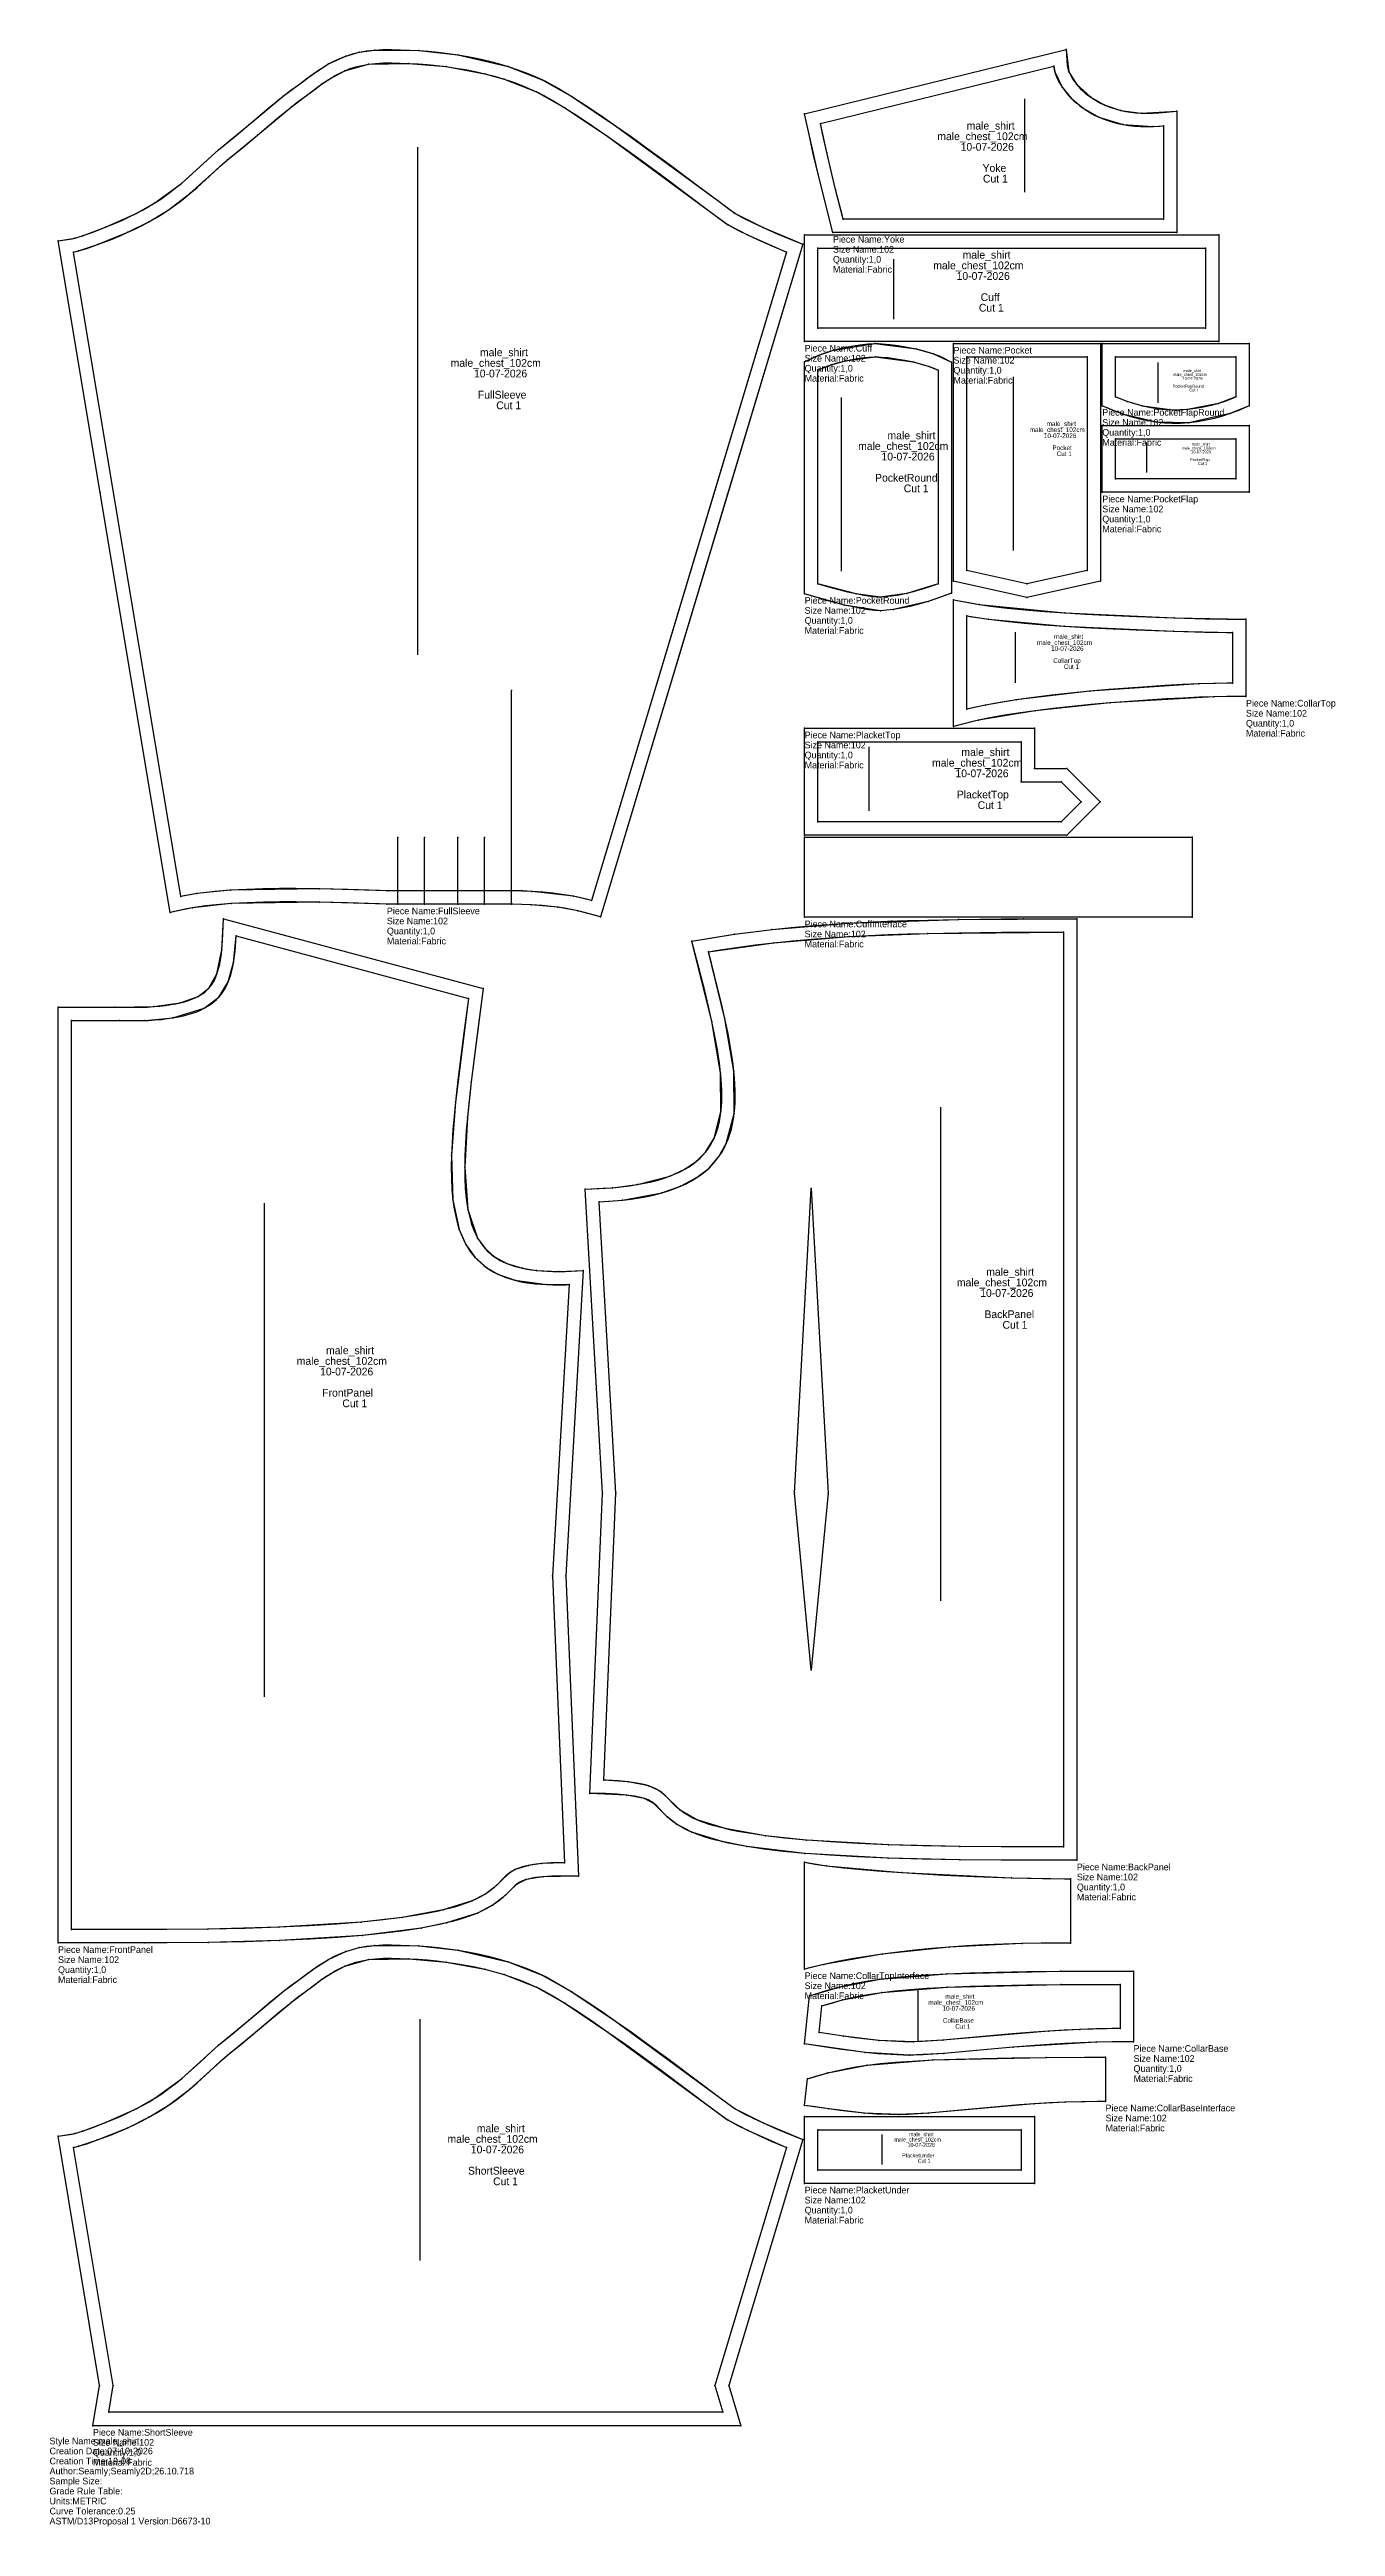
# Model space of a CAD drawing. Extents: x 0 to 962, y -69 to 1786.
import ezdxf

# ---------------------------------------------------------------- set-up
doc = ezdxf.new("R2010")
doc.units = 0
for name, color, linetype in [('1', 7, 'CONTINUOUS'), ('11', 7, 'CONTINUOUS'), ('14', 7, 'CONTINUOUS'), ('15', 7, 'CONTINUOUS'), ('2', 7, 'CONTINUOUS'), ('3', 7, 'CONTINUOUS'), ('4', 7, 'CONTINUOUS'), ('7', 7, 'CONTINUOUS'), ('8', 7, 'CONTINUOUS'), ('84', 7, 'CONTINUOUS'), ('85', 7, 'CONTINUOUS'), ('86', 7, 'CONTINUOUS'), ('87', 7, 'CONTINUOUS')]:
    doc.layers.add(name, color=color, linetype=linetype)

msp = doc.modelspace()

# ---------------------------------------------------------------- texts
at = {"layer": '1'}
for s, p in [('Style Name:male_shirt', (0, -7.5)), ('Creation Date:07-10-2026', (0, -15)), ('Creation Time:19-08', (0, -22.5)), ('Author:Seamly;Seamly2D;26.10.718', (0, -30)), ('Sample Size:', (0, -37.5)), ('Grade Rule Table:', (0, -45)), ('Curve Tolerance:0.25', (0, -60)), ('Units:METRIC', (0, -52.5)), ('ASTM/D13Proposal 1 Version:D6673-10', (0, -67.5))]:
    msp.add_text(s, height=5, dxfattribs=at).set_placement(p)

# ---------------------------------------------------------------- blocks, each defined once
blk = doc.blocks.new('piece_Pocket_M')
at = {"layer": '1'}
blk.add_lwpolyline([(676.54, 1565.54), (786.54, 1565.54), (786.54, 1387.52), (731.54, 1375.3), (676.54, 1387.52)], close=True, dxfattribs=at)
at = {"layer": '14'}
blk.add_lwpolyline([(686.54, 1555.54), (776.54, 1555.54), (776.54, 1395.54), (731.54, 1385.54), (686.54, 1395.54)], close=True, dxfattribs=at)
at = {"layer": '2'}
for p in [(676.54, 1565.54), (786.54, 1565.54), (686.54, 1555.54), (776.54, 1555.54), (686.54, 1395.54), (776.54, 1395.54), (676.54, 1387.52), (731.54, 1385.54), (731.54, 1375.3), (786.54, 1387.52)]:
    blk.add_point(p, dxfattribs=at)
at = {"layer": '7'}
blk.add_line((721.41, 1410.52), (721.41, 1540.52), dxfattribs=at)
at = {"layer": '84'}
blk.add_lwpolyline([(676.54, 1565.54), (786.54, 1565.54), (786.54, 1525.54), (786.54, 1387.52), (731.54, 1375.3), (676.54, 1387.52), (676.54, 1525.54)], close=True, dxfattribs=at)
at = {"layer": '87'}
blk.add_lwpolyline([(686.54, 1555.54), (776.54, 1555.54), (776.54, 1525.54), (776.54, 1395.54), (731.54, 1385.54), (686.54, 1395.54), (686.54, 1525.54)], close=True, dxfattribs=at)
at = {"layer": '1'}
for s, p in [('Piece Name:Pocket', (676.54, 1558.04)), ('Size Name:102', (676.54, 1550.54)), ('Quantity:1,0', (676.54, 1543.04)), ('Material:Fabric', (676.54, 1535.54))]:
    blk.add_text(s, height=5, dxfattribs=at).set_placement(p)
at = {"layer": '15'}
for s, p in [('male_chest_102cm', (733.65, 1499.27)), ('male_shirt', (746.35, 1503.76)), ('10-07-2026', (744.24, 1494.77)), ('Pocket', (750.59, 1485.77)), ('Cut 1', (753.76, 1481.27))]:
    blk.add_text(s, height=3.44, dxfattribs=at).set_placement(p)
blk = doc.blocks.new('piece_PlacketUnder_M')
at = {"layer": '1'}
blk.add_lwpolyline([(565.15, 187.86), (565.15, 237.86), (737.21, 237.86), (737.21, 187.86)], close=True, dxfattribs=at)
at = {"layer": '14'}
blk.add_lwpolyline([(575.15, 197.86), (575.15, 227.86), (727.22, 227.86), (727.22, 197.86)], close=True, dxfattribs=at)
at = {"layer": '2'}
for p in [(565.15, 237.86), (575.15, 227.86), (727.22, 227.86), (737.21, 237.86), (565.15, 187.86), (575.15, 197.86), (727.22, 197.86), (737.21, 187.86)]:
    blk.add_point(p, dxfattribs=at)
at = {"layer": '7'}
blk.add_line((623.2, 201.95), (623.2, 224.45), dxfattribs=at)
at = {"layer": '84'}
blk.add_lwpolyline([(565.15, 187.86), (565.15, 237.86), (737.21, 237.86), (737.21, 187.86)], close=True, dxfattribs=at)
at = {"layer": '87'}
blk.add_lwpolyline([(575.15, 197.86), (575.15, 227.86), (727.22, 227.86), (727.22, 197.86)], close=True, dxfattribs=at)
at = {"layer": '1'}
for s, p in [('Piece Name:PlacketUnder', (565.15, 180.36)), ('Size Name:102', (565.15, 172.86)), ('Quantity:1,0', (565.15, 165.36)), ('Material:Fabric', (565.15, 157.86))]:
    blk.add_text(s, height=5, dxfattribs=at).set_placement(p)
at = {"layer": '15'}
for s, p in [('male_shirt', (643.2, 223.21)), ('male_chest_102cm', (632.35, 219.24)), ('PlacketUnder', (638.17, 207.33)), ('10-07-2026', (642.14, 215.27)), ('Cut 1', (649.81, 203.37))]:
    blk.add_text(s, height=2.91, dxfattribs=at).set_placement(p)
blk = doc.blocks.new('piece_CollarTop_M')
at = {"layer": '1'}
blk.add_lwpolyline([(895.46, 1301.21), (871.5, 1300.98), (793.79, 1296.46), (737.78, 1290.6), (695.35, 1283.53), (676.54, 1278.77), (676.54, 1373.72), (695.82, 1370.22), (759.99, 1363.85), (841.66, 1360.07), (895.46, 1359.13)], close=True, dxfattribs=at)
at = {"layer": '14'}
blk.add_lwpolyline([(885.45, 1311.17), (860.16, 1310.62), (778.49, 1305.14), (723.58, 1298.74), (700.56, 1294.85), (686.54, 1291.68), (686.54, 1361.68), (702.87, 1359.08), (759.33, 1353.88), (841.35, 1350.07), (885.45, 1349.17)], close=True, dxfattribs=at)
at = {"layer": '2'}
for p in [(676.54, 1373.72), (686.54, 1361.68), (895.46, 1359.13), (885.45, 1349.17), (885.45, 1311.17), (895.46, 1301.21), (686.54, 1291.68), (676.54, 1278.77)]:
    blk.add_point(p, dxfattribs=at)
at = {"layer": '3'}
for p in [(695.82, 1370.22), (702.87, 1359.08), (759.99, 1363.85), (841.66, 1360.07), (759.33, 1353.88), (841.35, 1350.07), (723.58, 1298.74), (778.49, 1305.14), (860.16, 1310.62), (871.5, 1300.98), (695.35, 1283.53), (700.56, 1294.85), (737.78, 1290.6), (793.79, 1296.46)]:
    blk.add_point(p, dxfattribs=at)
at = {"layer": '7'}
blk.add_line((722.94, 1311.42), (722.94, 1349.42), dxfattribs=at)
at = {"layer": '84'}
blk.add_lwpolyline([(895.46, 1301.21), (881.22, 1301.16), (871.5, 1300.98), (860.54, 1300.63), (848.51, 1300.11), (835.63, 1299.42), (822.09, 1298.58), (808.08, 1297.59), (793.79, 1296.46), (779.42, 1295.18), (765.17, 1293.78), (751.22, 1292.25), (737.78, 1290.6), (725.04, 1288.84), (713.21, 1286.99), (702.48, 1285.04), (695.35, 1283.53), (691.05, 1282.51), (676.54, 1278.77), (676.54, 1373.72), (690.74, 1371.07), (695.82, 1370.22), (704.19, 1369), (716.68, 1367.5), (730.33, 1366.15), (744.87, 1364.93), (759.99, 1363.85), (775.44, 1362.9), (790.92, 1362.08), (813.71, 1361.05), (841.66, 1360.07), (864.84, 1359.47), (881.08, 1359.19), (895.46, 1359.13)], close=True, dxfattribs=at)
at = {"layer": '87'}
blk.add_lwpolyline([(885.45, 1311.17), (881.11, 1311.16), (871.25, 1310.98), (860.16, 1310.62), (848.03, 1310.1), (835.06, 1309.41), (821.43, 1308.56), (807.33, 1307.56), (792.95, 1306.42), (778.49, 1305.14), (764.13, 1303.72), (750.07, 1302.18), (736.49, 1300.52), (723.58, 1298.74), (711.54, 1296.85), (700.56, 1294.85), (693.17, 1293.29), (688.65, 1292.22), (686.54, 1291.68), (686.54, 1361.68), (689, 1361.22), (694.27, 1360.34), (702.87, 1359.08), (715.59, 1357.56), (729.42, 1356.19), (744.09, 1354.96), (759.33, 1353.88), (774.87, 1352.92), (790.43, 1352.09), (813.31, 1351.06), (841.35, 1350.07), (864.63, 1349.47), (880.98, 1349.19), (885.45, 1349.17)], close=True, dxfattribs=at)
at = {"layer": '1'}
for s, p in [('Piece Name:CollarTop', (895.46, 1293.71)), ('Size Name:102', (895.46, 1286.21)), ('Quantity:1,0', (895.46, 1278.71)), ('Material:Fabric', (895.46, 1271.21))]:
    blk.add_text(s, height=5, dxfattribs=at).set_placement(p)
at = {"layer": '15'}
for s, p in [('male_chest_102cm', (739.04, 1339.92)), ('10-07-2026', (749.63, 1335.42)), ('male_shirt', (751.74, 1344.42)), ('CollarTop', (751.21, 1326.42)), ('Cut 1', (759.15, 1321.93))]:
    blk.add_text(s, height=3.44, dxfattribs=at).set_placement(p)
blk = doc.blocks.new('piece_PocketFlap_M')
at = {"layer": '1'}
blk.add_lwpolyline([(787.93, 1454.16), (787.93, 1504.16), (897.93, 1504.16), (897.93, 1454.16)], close=True, dxfattribs=at)
at = {"layer": '14'}
blk.add_lwpolyline([(797.93, 1464.16), (797.93, 1494.16), (887.93, 1494.16), (887.93, 1464.16)], close=True, dxfattribs=at)
at = {"layer": '2'}
for p in [(787.93, 1504.16), (897.93, 1504.16), (797.93, 1494.16), (887.93, 1494.16), (787.93, 1454.16), (797.93, 1464.16), (887.93, 1464.16), (897.93, 1454.16)]:
    blk.add_point(p, dxfattribs=at)
at = {"layer": '7'}
blk.add_line((821.35, 1468.85), (821.35, 1491.35), dxfattribs=at)
at = {"layer": '84'}
blk.add_lwpolyline([(787.93, 1454.16), (787.93, 1504.16), (897.93, 1504.16), (897.93, 1454.16), (842.93, 1454.16)], close=True, dxfattribs=at)
at = {"layer": '87'}
blk.add_lwpolyline([(797.93, 1464.16), (797.93, 1494.16), (887.93, 1494.16), (887.93, 1464.16), (842.93, 1464.16)], close=True, dxfattribs=at)
at = {"layer": '1'}
for s, p in [('Piece Name:PocketFlap', (787.93, 1446.66)), ('Size Name:102', (787.93, 1439.16)), ('Quantity:1,0', (787.93, 1431.66)), ('Material:Fabric', (787.93, 1424.16))]:
    blk.add_text(s, height=5, dxfattribs=at).set_placement(p)
at = {"layer": '15'}
for s, p in [('male_chest_102cm', (847.3, 1486.27)), ('10-07-2026', (854.44, 1483.36)), ('male_shirt', (854.97, 1489.18)), ('PocketFlap', (853.65, 1477.54)), ('Cut 1', (859.47, 1474.63))]:
    blk.add_text(s, height=2.12, dxfattribs=at).set_placement(p)
blk = doc.blocks.new('piece_CollarTopInterface_M')
at = {"layer": '1'}
blk.add_lwpolyline([(565.15, 348.36), (565.15, 428.36), (581.48, 425.77), (637.94, 420.56), (719.96, 416.75), (764.06, 415.86), (764.06, 367.86), (728, 367.47), (673.21, 364.75), (623.25, 359.52), (579.59, 351.85)], close=True, dxfattribs=at)
at = {"layer": '2'}
for p in [(565.15, 428.36), (764.06, 415.86), (764.06, 367.86), (565.15, 348.36)]:
    blk.add_point(p, dxfattribs=at)
at = {"layer": '3'}
for p in [(581.48, 425.77), (637.94, 420.56), (719.96, 416.75), (623.25, 359.52), (673.21, 364.75), (728, 367.47), (579.59, 351.85)]:
    blk.add_point(p, dxfattribs=at)
at = {"layer": '84'}
blk.add_lwpolyline([(565.15, 348.36), (565.15, 428.36), (567.61, 427.9), (572.88, 427.02), (581.48, 425.77), (594.2, 424.24), (608.03, 422.87), (622.7, 421.64), (637.94, 420.56), (653.48, 419.6), (669.04, 418.77), (691.92, 417.74), (719.96, 416.75), (743.24, 416.15), (759.59, 415.88), (764.06, 415.86), (764.06, 367.86), (756.76, 367.87), (742.28, 367.75), (728, 367.47), (713.93, 367.03), (700.09, 366.43), (686.51, 365.67), (673.21, 364.75), (660.21, 363.68), (647.54, 362.45), (635.21, 361.06), (623.25, 359.52), (611.69, 357.83), (600.54, 355.99), (589.83, 353.99), (579.59, 351.85), (569.82, 349.57)], close=True, dxfattribs=at)
at = {"layer": '1'}
for s, p in [('Size Name:102', (565.15, 333.36)), ('Piece Name:CollarTopInterface', (565.15, 340.86)), ('Material:Fabric', (565.15, 325.86))]:
    blk.add_text(s, height=5, dxfattribs=at).set_placement(p)
blk = doc.blocks.new('piece_PocketFlapRound_M')
at = {"layer": '1'}
blk.add_lwpolyline([(787.93, 1518.98), (787.93, 1565.54), (897.93, 1565.54), (897.93, 1519), (883.71, 1513.06), (852.81, 1506.1), (828.59, 1506.53), (803.16, 1512.71)], close=True, dxfattribs=at)
at = {"layer": '14'}
blk.add_lwpolyline([(797.93, 1525.54), (797.93, 1555.54), (887.93, 1555.54), (887.93, 1525.54), (874.94, 1520.69), (851.82, 1516.05), (840.57, 1515.53), (818.33, 1518.68), (806.46, 1522.16)], close=True, dxfattribs=at)
at = {"layer": '2'}
for p in [(787.93, 1565.54), (897.93, 1565.54), (797.93, 1555.54), (887.93, 1555.54), (797.93, 1525.54), (887.93, 1525.54), (787.93, 1518.98), (897.93, 1519)]:
    blk.add_point(p, dxfattribs=at)
at = {"layer": '3'}
for p in [(806.46, 1522.16), (803.16, 1512.71), (818.33, 1518.68), (828.59, 1506.53), (840.57, 1515.53), (851.82, 1516.05), (852.81, 1506.1), (874.94, 1520.69), (883.71, 1513.06)]:
    blk.add_point(p, dxfattribs=at)
at = {"layer": '7'}
blk.add_line((829.75, 1521.21), (829.75, 1551.21), dxfattribs=at)
at = {"layer": '84'}
blk.add_lwpolyline([(787.93, 1518.98), (787.93, 1565.54), (897.93, 1565.54), (897.93, 1519), (889.29, 1515.22), (883.71, 1513.06), (877.85, 1511.12), (871.8, 1509.44), (865.58, 1508.03), (859.24, 1506.91), (852.81, 1506.1), (846.38, 1505.63), (843.08, 1505.54), (840.32, 1505.53), (834.62, 1505.84), (828.59, 1506.53), (822.35, 1507.57), (815.98, 1508.95), (809.55, 1510.67), (803.16, 1512.71), (796.94, 1515.07)], close=True, dxfattribs=at)
at = {"layer": '87'}
blk.add_lwpolyline([(797.93, 1525.54), (797.93, 1555.54), (887.93, 1555.54), (887.93, 1525.54), (885.48, 1524.47), (880.34, 1522.48), (874.94, 1520.69), (869.35, 1519.14), (863.6, 1517.83), (857.74, 1516.8), (851.82, 1516.05), (845.89, 1515.62), (842.93, 1515.54), (840.57, 1515.53), (835.46, 1515.81), (829.98, 1516.43), (824.24, 1517.39), (818.33, 1518.68), (812.37, 1520.27), (806.46, 1522.16), (800.7, 1524.34)], close=True, dxfattribs=at)
at = {"layer": '1'}
for s, p in [('Size Name:102', (787.93, 1503.98)), ('Piece Name:PocketFlapRound', (787.93, 1511.48)), ('Quantity:1,0', (787.93, 1496.48)), ('Material:Fabric', (787.93, 1488.98))]:
    blk.add_text(s, height=5, dxfattribs=at).set_placement(p)
at = {"layer": '15'}
for s, p in [('male_chest_102cm', (840.91, 1541.27)), ('10-07-2026', (848.06, 1538.36)), ('male_shirt', (848.59, 1544.18)), ('PocketFlapRound', (840.65, 1532.54)), ('Cut 1', (853.08, 1529.63))]:
    blk.add_text(s, height=2.12, dxfattribs=at).set_placement(p)
blk = doc.blocks.new('piece_PlacketTop_M')
at = {"layer": '1'}
blk.add_lwpolyline([(565.15, 1277.41), (737.21, 1277.41), (737.21, 1247.41), (761.36, 1247.41), (786.36, 1222.41), (761.36, 1197.41), (565.15, 1197.41)], close=True, dxfattribs=at)
at = {"layer": '14'}
blk.add_lwpolyline([(575.15, 1267.41), (727.22, 1267.41), (727.22, 1237.41), (757.21, 1237.41), (772.22, 1222.41), (757.21, 1207.41), (575.15, 1207.41)], close=True, dxfattribs=at)
at = {"layer": '2'}
for p in [(565.15, 1277.41), (575.15, 1267.41), (727.22, 1267.41), (737.21, 1277.41), (737.21, 1247.41), (761.36, 1247.41), (727.22, 1237.41), (757.21, 1237.41), (575.15, 1207.41), (757.21, 1207.41), (772.22, 1222.41), (786.36, 1222.41), (565.15, 1197.41), (761.36, 1197.41)]:
    blk.add_point(p, dxfattribs=at)
at = {"layer": '7'}
blk.add_line((613.49, 1215.64), (613.49, 1263.64), dxfattribs=at)
at = {"layer": '84'}
blk.add_lwpolyline([(565.15, 1277.41), (737.21, 1277.41), (737.21, 1247.41), (761.36, 1247.41), (786.36, 1222.41), (761.36, 1197.41), (565.15, 1197.41)], close=True, dxfattribs=at)
at = {"layer": '87'}
blk.add_lwpolyline([(575.15, 1267.41), (727.22, 1267.41), (727.22, 1237.41), (757.21, 1237.41), (772.22, 1222.41), (757.21, 1207.41), (575.15, 1207.41)], close=True, dxfattribs=at)
at = {"layer": '1'}
for s, p in [('Size Name:102', (565.15, 1262.41)), ('Piece Name:PlacketTop', (565.15, 1269.91)), ('Quantity:1,0', (565.15, 1254.91)), ('Material:Fabric', (565.15, 1247.41))]:
    blk.add_text(s, height=5, dxfattribs=at).set_placement(p)
at = {"layer": '15'}
for s, p in [('male_shirt', (682.5, 1256.67)), ('male_chest_102cm', (660.54, 1248.73)), ('10-07-2026', (678.01, 1240.79)), ('PlacketTop', (679.06, 1224.92)), ('Cut 1', (694.67, 1216.98))]:
    blk.add_text(s, height=5.82, dxfattribs=at).set_placement(p)
blk = doc.blocks.new('piece_CuffInterface_M')
at = {"layer": '1'}
blk.add_lwpolyline([(565.15, 1135.91), (565.15, 1195.92), (855.15, 1195.92), (855.15, 1135.91)], close=True, dxfattribs=at)
at = {"layer": '2'}
for p in [(565.15, 1195.92), (855.15, 1195.92), (565.15, 1135.91), (855.15, 1135.91)]:
    blk.add_point(p, dxfattribs=at)
at = {"layer": '84'}
blk.add_lwpolyline([(565.15, 1135.91), (565.15, 1195.92), (855.15, 1195.92), (855.15, 1135.91)], close=True, dxfattribs=at)
at = {"layer": '1'}
for s, p in [('Piece Name:CuffInterface', (565.15, 1128.41)), ('Size Name:102', (565.15, 1120.91)), ('Material:Fabric', (565.15, 1113.41))]:
    blk.add_text(s, height=5, dxfattribs=at).set_placement(p)
blk = doc.blocks.new('piece_ShortSleeve_M')
at = {"layer": '1'}
blk.add_lwpolyline([(32.51, 6.45), (37.51, 36.45), (6.35, 223.32), (18.95, 225.27), (24.68, 227.08), (41.82, 233.35), (64.71, 243.58), (78.79, 251.57), (98.68, 266.2), (126.46, 291.33), (149.12, 310.05), (174.77, 331.44), (197.83, 348.58), (208.82, 355.64), (221.78, 361.57), (231.83, 364.4), (243.18, 366.07), (276.5, 365.69), (305.7, 362.48), (343.17, 353.83), (368.72, 343.87), (390.86, 331.35), (423.68, 309.44), (500.28, 253.28), (513.17, 243.78), (534.02, 233.23), (563.77, 220.63), (508.36, 36.45), (517.39, 6.45)], close=True, dxfattribs=at)
at = {"layer": '14'}
blk.add_lwpolyline([(44.31, 16.45), (47.65, 36.45), (17.91, 214.78), (21.75, 215.67), (35.94, 220.41), (58.6, 229.59), (74.41, 237.37), (88.84, 246.22), (105.09, 258.53), (132.92, 283.7), (155.56, 302.4), (181.02, 323.64), (203.62, 340.43), (210.25, 344.87), (221.11, 350.57), (238.8, 355.5), (269.02, 356.08), (296.96, 353.64), (325.83, 348.29), (340.17, 344.29), (364.44, 334.83), (385.57, 322.86), (417.96, 301.23), (494.27, 245.29), (507.88, 235.29), (522.35, 227.62), (551.57, 214.78), (497.92, 36.45), (503.94, 16.45)], close=True, dxfattribs=at)
at = {"layer": '2'}
for p in [(6.35, 223.32), (17.91, 214.78), (551.57, 214.78), (563.77, 220.63), (37.51, 36.45), (47.65, 36.45), (497.92, 36.45), (508.36, 36.45), (32.51, 6.45), (44.31, 16.45), (503.94, 16.45), (517.39, 6.45)]:
    blk.add_point(p, dxfattribs=at)
at = {"layer": '3'}
for p in [(208.82, 355.64), (221.78, 361.57), (231.83, 364.4), (238.8, 355.5), (243.18, 366.07), (269.02, 356.08), (276.5, 365.69), (296.96, 353.64), (305.7, 362.48), (343.17, 353.83), (197.83, 348.58), (203.62, 340.43), (210.25, 344.87), (221.11, 350.57), (325.83, 348.29), (340.17, 344.29), (364.44, 334.83), (368.72, 343.87), (174.77, 331.44), (181.02, 323.64), (385.57, 322.86), (390.86, 331.35), (149.12, 310.05), (155.56, 302.4), (417.96, 301.23), (423.68, 309.44), (126.46, 291.33), (132.92, 283.7), (98.68, 266.2), (64.71, 243.58), (78.79, 251.57), (88.84, 246.22), (105.09, 258.53), (494.27, 245.29), (500.28, 253.28), (513.17, 243.78), (18.95, 225.27), (24.68, 227.08), (41.82, 233.35), (58.6, 229.59), (74.41, 237.37), (507.88, 235.29), (522.35, 227.62), (534.02, 233.23), (21.75, 215.67), (35.94, 220.41)]:
    blk.add_point(p, dxfattribs=at)
at = {"layer": '7'}
blk.add_line((277.52, 130.15), (277.52, 310.94), dxfattribs=at)
at = {"layer": '84'}
blk.add_lwpolyline([(32.51, 6.45), (37.51, 36.45), (6.35, 223.32), (17.02, 224.75), (18.95, 225.27), (24.68, 227.08), (32.52, 229.81), (41.82, 233.35), (49.38, 236.47), (54.5, 238.71), (59.64, 241.09), (64.71, 243.58), (69.62, 246.15), (74.33, 248.82), (76.52, 250.15), (78.79, 251.57), (83.22, 254.49), (87.39, 257.41), (91.35, 260.35), (95.11, 263.28), (98.68, 266.2), (103.74, 270.54), (113.03, 279.02), (121.21, 286.68), (126.46, 291.33), (129.03, 293.42), (131.8, 295.62), (138.18, 300.86), (149.12, 310.05), (164.47, 322.99), (174.77, 331.44), (180.59, 335.99), (182.97, 337.71), (186.33, 340.11), (192.84, 344.95), (197.83, 348.58), (201.33, 351.01), (204.98, 353.37), (208.82, 355.64), (212.88, 357.79), (217.19, 359.78), (221.78, 361.57), (226.65, 363.12), (231.83, 364.4), (237.34, 365.4), (243.18, 366.07), (249.35, 366.42), (252.64, 366.45), (255.95, 366.44), (262.62, 366.32), (269.48, 366.07), (276.5, 365.69), (283.65, 365.15), (290.91, 364.44), (298.27, 363.56), (305.7, 362.48), (313.18, 361.21), (320.69, 359.72), (328.2, 358), (335.7, 356.04), (343.17, 353.83), (350.59, 351.35), (357.92, 348.58), (365.12, 345.54), (368.72, 343.87), (370.67, 342.93), (374.74, 340.82), (381.27, 337.16), (390.86, 331.35), (401.27, 324.67), (412.27, 317.3), (423.68, 309.44), (435.27, 301.25), (446.84, 292.94), (463.73, 280.6), (484.05, 265.49), (500.28, 253.28), (510.54, 245.59), (512.35, 244.31), (513.17, 243.78), (515.5, 242.39), (519.83, 240.04), (526.68, 236.64), (534.02, 233.23), (544.66, 228.52), (554.36, 224.45), (563.77, 220.63), (508.36, 36.45), (517.39, 6.45)], close=True, dxfattribs=at)
at = {"layer": '87'}
blk.add_lwpolyline([(44.31, 16.45), (47.65, 36.45), (17.91, 214.78), (18.99, 214.93), (21.75, 215.67), (27.82, 217.59), (35.94, 220.41), (45.51, 224.05), (53.29, 227.27), (58.6, 229.59), (63.94, 232.06), (69.24, 234.66), (74.41, 237.37), (79.39, 240.19), (81.77, 241.64), (84.2, 243.16), (88.84, 246.22), (93.24, 249.3), (97.41, 252.39), (101.35, 255.47), (105.09, 258.53), (110.37, 263.05), (119.82, 271.68), (127.95, 279.29), (132.92, 283.7), (135.29, 285.62), (138.09, 287.84), (144.57, 293.17), (155.56, 302.4), (170.86, 315.3), (181.02, 323.64), (186.6, 327.99), (188.81, 329.59), (192.22, 332.03), (198.76, 336.9), (203.62, 340.43), (206.89, 342.7), (210.25, 344.87), (213.71, 346.92), (217.32, 348.83), (221.11, 350.57), (225.11, 352.14), (229.37, 353.49), (233.92, 354.62), (238.8, 355.5), (244.04, 356.11), (249.67, 356.42), (252.67, 356.45), (255.84, 356.44), (262.35, 356.32), (269.02, 356.08), (275.84, 355.71), (282.79, 355.18), (289.83, 354.5), (296.96, 353.64), (304.14, 352.6), (311.36, 351.37), (318.6, 349.94), (325.83, 348.29), (333.02, 346.41), (340.17, 344.29), (347.24, 341.92), (354.21, 339.3), (361.07, 336.4), (364.44, 334.83), (366.19, 333.98), (369.99, 332.01), (376.24, 328.52), (385.57, 322.86), (395.78, 316.3), (406.65, 309.03), (417.96, 301.23), (429.47, 293.11), (440.97, 284.84), (457.79, 272.56), (478.06, 257.48), (494.27, 245.29), (504.65, 237.51), (506.74, 236.03), (507.88, 235.29), (510.55, 233.7), (515.21, 231.16), (522.35, 227.62), (529.89, 224.12), (540.7, 219.34), (550.54, 215.2), (551.57, 214.78), (497.92, 36.45), (503.94, 16.45)], close=True, dxfattribs=at)
at = {"layer": '1'}
for s, p in [('Piece Name:ShortSleeve', (32.51, -1.05)), ('Size Name:102', (32.51, -8.55)), ('Quantity:1,0', (32.51, -16.05)), ('Material:Fabric', (32.51, -23.55))]:
    blk.add_text(s, height=5, dxfattribs=at).set_placement(p)
at = {"layer": '15'}
for s, p in [('male_chest_102cm', (297.86, 218.27)), ('male_shirt', (319.82, 226.2)), ('10-07-2026', (315.32, 210.33)), ('ShortSleeve', (313.2, 194.45)), ('Cut 1', (331.99, 186.52))]:
    blk.add_text(s, height=5.82, dxfattribs=at).set_placement(p)
blk = doc.blocks.new('piece_Cuff_M')
at = {"layer": '1'}
blk.add_lwpolyline([(565.15, 1567.03), (565.15, 1647.03), (875.15, 1647.03), (875.15, 1567.03)], close=True, dxfattribs=at)
at = {"layer": '14'}
blk.add_lwpolyline([(575.15, 1577.03), (575.15, 1637.03), (865.15, 1637.03), (865.15, 1577.03)], close=True, dxfattribs=at)
at = {"layer": '2'}
for p in [(565.15, 1647.03), (575.15, 1637.03), (865.15, 1637.03), (875.15, 1647.03), (575.15, 1577.03), (865.15, 1577.03), (565.15, 1567.03), (875.15, 1567.03)]:
    blk.add_point(p, dxfattribs=at)
at = {"layer": '7'}
blk.add_line((631.93, 1583.77), (631.93, 1628.77), dxfattribs=at)
at = {"layer": '84'}
blk.add_lwpolyline([(565.15, 1567.03), (565.15, 1647.03), (875.15, 1647.03), (875.15, 1567.03)], close=True, dxfattribs=at)
at = {"layer": '87'}
blk.add_lwpolyline([(575.15, 1577.03), (575.15, 1637.03), (865.15, 1637.03), (865.15, 1577.03)], close=True, dxfattribs=at)
at = {"layer": '1'}
for s, p in [('Piece Name:Cuff', (565.15, 1559.53)), ('Size Name:102', (565.15, 1552.03)), ('Quantity:1,0', (565.15, 1544.53)), ('Material:Fabric', (565.15, 1537.03))]:
    blk.add_text(s, height=5, dxfattribs=at).set_placement(p)
at = {"layer": '15'}
for s, p in [('male_shirt', (683.39, 1629.09)), ('male_chest_102cm', (661.43, 1621.16)), ('10-07-2026', (678.9, 1613.22)), ('Cut 1', (695.57, 1589.41)), ('Cuff', (696.89, 1597.34))]:
    blk.add_text(s, height=5.82, dxfattribs=at).set_placement(p)
blk = doc.blocks.new('piece_Yoke_M')
at = {"layer": '1'}
blk.add_lwpolyline([(586.35, 1648.58), (575.25, 1692.28), (565.15, 1737.57), (760.78, 1785.67), (762.92, 1769.07), (768.62, 1759.72), (779.36, 1749.91), (789.41, 1744.28), (801.92, 1740.12), (817.06, 1738.06), (843.64, 1739.58), (843.64, 1648.58)], close=True, dxfattribs=at)
at = {"layer": '14'}
blk.add_lwpolyline([(594.08, 1658.58), (588.36, 1680.91), (581.65, 1708.63), (576.93, 1730.17), (751.72, 1773.15), (752.42, 1769.01), (757.86, 1757.46), (764.52, 1749.35), (773.66, 1741.69), (785.35, 1735.14), (803.63, 1729.55), (826.07, 1728.04), (833.64, 1728.58), (833.64, 1658.58)], close=True, dxfattribs=at)
at = {"layer": '2'}
for p in [(760.78, 1785.67), (751.72, 1773.15), (565.15, 1737.57), (576.93, 1730.17), (833.64, 1728.58), (843.64, 1739.58), (588.36, 1680.91), (594.08, 1658.58), (833.64, 1658.58), (586.35, 1648.58), (843.64, 1648.58)]:
    blk.add_point(p, dxfattribs=at)
at = {"layer": '3'}
for p in [(752.42, 1769.01), (762.92, 1769.07), (757.86, 1757.46), (764.52, 1749.35), (768.62, 1759.72), (779.36, 1749.91), (789.41, 1744.28), (773.66, 1741.69), (785.35, 1735.14), (801.92, 1740.12), (803.63, 1729.55), (817.06, 1738.06), (826.07, 1728.04), (581.65, 1708.63), (575.25, 1692.28)]:
    blk.add_point(p, dxfattribs=at)
at = {"layer": '7'}
blk.add_line((729.92, 1678.85), (729.92, 1748.85), dxfattribs=at)
at = {"layer": '84'}
blk.add_lwpolyline([(586.35, 1648.58), (583.81, 1658.35), (578.66, 1678.47), (575.25, 1692.28), (571.91, 1706.39), (568.69, 1720.79), (565.15, 1737.57), (760.78, 1785.67), (761.73, 1773.49), (761.86, 1772.57), (762.1, 1771.54), (762.45, 1770.37), (762.92, 1769.07), (763.53, 1767.66), (764.27, 1766.18), (765.15, 1764.62), (766.17, 1763.02), (767.33, 1761.38), (768.62, 1759.72), (770.06, 1758.05), (771.64, 1756.37), (773.35, 1754.71), (775.21, 1753.07), (777.21, 1751.47), (779.36, 1749.91), (781.65, 1748.4), (784.09, 1746.95), (786.68, 1745.58), (789.41, 1744.28), (792.3, 1743.08), (795.35, 1741.98), (798.55, 1740.99), (801.92, 1740.12), (805.45, 1739.38), (809.15, 1738.78), (813.02, 1738.34), (817.06, 1738.06), (821.28, 1737.95), (825.68, 1738.03), (830.29, 1738.31), (843.64, 1739.58), (843.64, 1648.58)], close=True, dxfattribs=at)
at = {"layer": '87'}
blk.add_lwpolyline([(594.08, 1658.58), (593.49, 1660.84), (588.36, 1680.91), (584.97, 1694.63), (581.65, 1708.63), (578.46, 1722.92), (576.93, 1730.17), (751.72, 1773.15), (751.78, 1772.37), (752.03, 1770.74), (752.42, 1769.01), (752.95, 1767.22), (753.63, 1765.35), (754.46, 1763.44), (755.45, 1761.47), (756.58, 1759.48), (757.86, 1757.46), (759.29, 1755.42), (760.88, 1753.39), (762.62, 1751.36), (764.52, 1749.35), (766.57, 1747.36), (768.78, 1745.42), (771.14, 1743.52), (773.66, 1741.69), (776.35, 1739.92), (779.19, 1738.23), (782.19, 1736.64), (785.35, 1735.14), (788.68, 1733.76), (792.17, 1732.5), (795.82, 1731.37), (799.64, 1730.38), (803.63, 1729.55), (807.78, 1728.88), (812.1, 1728.38), (816.59, 1728.07), (821.24, 1727.95), (826.07, 1728.04), (831.07, 1728.34), (833.64, 1728.58), (833.64, 1658.58)], close=True, dxfattribs=at)
at = {"layer": '1'}
for s, p in [('Size Name:102', (586.35, 1633.58)), ('Piece Name:Yoke', (586.35, 1641.08)), ('Quantity:1,0', (586.35, 1626.08)), ('Material:Fabric', (586.35, 1618.58))]:
    blk.add_text(s, height=5, dxfattribs=at).set_placement(p)
at = {"layer": '15'}
for s, p in [('male_shirt', (686.43, 1725.77)), ('male_chest_102cm', (664.47, 1717.83)), ('10-07-2026', (681.93, 1709.9)), ('Yoke', (698.34, 1694.02)), ('Cut 1', (698.6, 1686.08))]:
    blk.add_text(s, height=5.82, dxfattribs=at).set_placement(p)
blk = doc.blocks.new('piece_CollarBaseInterface_M')
at = {"layer": '1'}
blk.add_lwpolyline([(790.38, 249.31), (760.15, 248.67), (736.92, 247.4), (657.7, 240.56), (635.81, 239.34), (609.77, 240.41), (583.24, 243.6), (565.15, 246.31), (567.21, 266.2), (582.61, 270.65), (611.9, 276.38), (660.99, 280.28), (745.89, 282.16), (790.38, 282.31)], close=True, dxfattribs=at)
at = {"layer": '2'}
for p in [(790.38, 282.31), (567.21, 266.2), (565.15, 246.31), (583.24, 243.6), (790.38, 249.31)]:
    blk.add_point(p, dxfattribs=at)
at = {"layer": '3'}
for p in [(660.99, 280.28), (745.89, 282.16), (582.61, 270.65), (611.9, 276.38), (736.92, 247.4), (760.15, 248.67), (609.77, 240.41), (635.81, 239.34), (657.7, 240.56)]:
    blk.add_point(p, dxfattribs=at)
at = {"layer": '84'}
blk.add_lwpolyline([(790.38, 249.31), (784.24, 249.29), (772.1, 249.07), (760.15, 248.67), (748.41, 248.1), (736.92, 247.4), (725.72, 246.6), (709.46, 245.27), (679.3, 242.47), (657.7, 240.56), (649.84, 239.99), (642.53, 239.57), (635.81, 239.34), (632.71, 239.31), (628.21, 239.34), (619.03, 239.71), (609.77, 240.41), (600.6, 241.34), (591.7, 242.43), (583.24, 243.6), (571.63, 245.33), (565.15, 246.31), (567.21, 266.2), (573.47, 268.07), (582.61, 270.65), (588.95, 272.25), (595.78, 273.74), (603.35, 275.12), (611.9, 276.38), (621.69, 277.54), (632.97, 278.57), (645.99, 279.48), (660.99, 280.28), (678.23, 280.94), (697.96, 281.48), (720.43, 281.89), (745.89, 282.16), (774.59, 282.3), (790.38, 282.31)], close=True, dxfattribs=at)
at = {"layer": '1'}
for s, p in [('Piece Name:CollarBaseInterface', (790.38, 241.81)), ('Size Name:102', (790.38, 234.31)), ('Material:Fabric', (790.38, 226.81))]:
    blk.add_text(s, height=5, dxfattribs=at).set_placement(p)
blk = doc.blocks.new('piece_FrontPanel_M')
at = {"layer": '1'}
blk.add_lwpolyline([(6.35, 367.92), (6.35, 1068.59), (48.86, 1068.59), (78.15, 1069.03), (97.86, 1071.91), (111.12, 1076.65), (119.28, 1082.88), (125.33, 1093.51), (128.94, 1111.52), (130.32, 1134.8), (324.55, 1082.54), (315.62, 1012.76), (312.78, 986.02), (310.72, 948.69), (313.11, 917.14), (320.41, 895.72), (325.99, 887.88), (333.11, 881.6), (342.25, 876.65), (353.91, 873.08), (364.51, 871.41), (381.29, 870.7), (399.47, 871.38), (386.36, 642.85), (395.91, 417.84), (369.21, 417.43), (356.78, 415.33), (349.85, 411.96), (339.39, 401.96), (332.02, 396.38), (320.25, 390.25), (297.02, 382.86), (278.23, 379.04), (234.24, 373.53), (172.08, 369.68), (118.65, 368.26)], close=True, dxfattribs=at)
at = {"layer": '14'}
blk.add_lwpolyline([(16.35, 377.92), (16.35, 1058.59), (52.46, 1058.59), (71.35, 1058.59), (92.4, 1060.64), (115.81, 1067.81), (126.72, 1076.19), (133.75, 1087.52), (137.75, 1102.03), (139.68, 1121.92), (313.5, 1075.16), (303.86, 997.46), (300.89, 957.68), (301.91, 924.34), (306.67, 902.18), (311.7, 890.81), (318.55, 881.2), (327.39, 873.39), (335.44, 868.73), (348.21, 864.15), (372.09, 860.84), (388.85, 860.92), (376.35, 642.92), (385.48, 427.96), (368.35, 427.4), (358.37, 426.02), (348.57, 422.86), (343.83, 419.96), (332.8, 409.49), (326.6, 404.8), (316.33, 399.45), (294.68, 392.59), (263.97, 386.95), (233.34, 383.49), (171.68, 379.67), (118.49, 378.26)], close=True, dxfattribs=at)
at = {"layer": '2'}
for p in [(130.32, 1134.8), (139.68, 1121.92), (324.55, 1082.54), (6.35, 1068.59), (16.35, 1058.59), (313.5, 1075.16), (388.85, 860.92), (399.47, 871.38), (376.35, 642.92), (386.36, 642.85), (385.48, 427.96), (395.91, 417.84), (16.35, 377.92), (6.35, 367.92)]:
    blk.add_point(p, dxfattribs=at)
at = {"layer": '3'}
for p in [(128.94, 1111.52), (137.75, 1102.03), (111.12, 1076.65), (119.28, 1082.88), (125.33, 1093.51), (126.72, 1076.19), (133.75, 1087.52), (48.86, 1068.59), (52.46, 1058.59), (71.35, 1058.59), (78.15, 1069.03), (92.4, 1060.64), (97.86, 1071.91), (115.81, 1067.81), (315.62, 1012.76), (303.86, 997.46), (312.78, 986.02), (300.89, 957.68), (310.72, 948.69), (301.91, 924.34), (313.11, 917.14), (306.67, 902.18), (311.7, 890.81), (320.41, 895.72), (318.55, 881.2), (325.99, 887.88), (327.39, 873.39), (333.11, 881.6), (342.25, 876.65), (353.91, 873.08), (335.44, 868.73), (348.21, 864.15), (364.51, 871.41), (372.09, 860.84), (381.29, 870.7), (368.35, 427.4), (332.8, 409.49), (343.83, 419.96), (348.57, 422.86), (349.85, 411.96), (356.78, 415.33), (358.37, 426.02), (369.21, 417.43), (294.68, 392.59), (316.33, 399.45), (320.25, 390.25), (326.6, 404.8), (332.02, 396.38), (339.39, 401.96), (118.49, 378.26), (171.68, 379.67), (233.34, 383.49), (234.24, 373.53), (263.97, 386.95), (278.23, 379.04), (297.02, 382.86), (118.65, 368.26), (172.08, 369.68)]:
    blk.add_point(p, dxfattribs=at)
at = {"layer": '4'}
for p in [(70.43, 1068.61, 5), (386.36, 642.85, 5), (71.35, 367.92, 5)]:
    blk.add_point(p, dxfattribs=at)
at = {"layer": '7'}
blk.add_line((160.99, 552.16), (160.99, 921.91), dxfattribs=at)
at = {"layer": '84'}
blk.add_lwpolyline([(6.35, 367.92), (6.35, 1068.59), (48.86, 1068.59), (71.1, 1068.59), (73.36, 1068.7), (78.15, 1069.03), (82.64, 1069.44), (86.85, 1069.93), (90.79, 1070.51), (94.46, 1071.17), (97.86, 1071.91), (101, 1072.72), (103.89, 1073.6), (106.53, 1074.56), (108.93, 1075.57), (111.12, 1076.65), (113.09, 1077.77), (114.87, 1078.96), (116.48, 1080.2), (117.94, 1081.5), (119.28, 1082.88), (120.5, 1084.34), (121.62, 1085.91), (122.66, 1087.59), (123.63, 1089.41), (124.52, 1091.38), (125.33, 1093.51), (126.08, 1095.8), (126.76, 1098.27), (127.36, 1100.91), (127.9, 1103.73), (128.36, 1106.7), (128.94, 1111.52), (129.51, 1118.61), (130.32, 1134.8), (324.55, 1082.54), (320.06, 1048.07), (315.62, 1012.76), (313.8, 996.42), (312.78, 986.02), (311.94, 976.03), (311.3, 966.47), (310.89, 957.35), (310.72, 948.69), (310.81, 940.48), (311.18, 932.75), (311.85, 925.48), (312.55, 920.37), (313.11, 917.14), (313.75, 914.02), (314.47, 911.02), (315.26, 908.16), (316.13, 905.42), (317.09, 902.81), (318.12, 900.32), (319.23, 897.96), (320.41, 895.72), (321.68, 893.6), (323.03, 891.59), (324.47, 889.68), (325.99, 887.88), (327.61, 886.18), (329.33, 884.56), (331.16, 883.04), (333.11, 881.6), (335.18, 880.24), (337.39, 878.96), (339.74, 877.76), (342.25, 876.65), (344.91, 875.62), (347.74, 874.68), (350.74, 873.83), (353.91, 873.08), (357.26, 872.42), (360.8, 871.86), (364.51, 871.41), (368.42, 871.07), (372.52, 870.83), (376.81, 870.71), (381.29, 870.7), (385.99, 870.81), (399.47, 871.38), (386.36, 642.85), (395.91, 417.84), (384.07, 417.97), (375.94, 417.83), (369.21, 417.43), (363.69, 416.81), (360.34, 416.21), (358.46, 415.79), (356.78, 415.33), (355.32, 414.85), (354.05, 414.37), (352.99, 413.89), (351.55, 413.12), (349.85, 411.96), (348.29, 410.66), (345.53, 407.97), (342.22, 404.6), (339.39, 401.96), (336.02, 399.19), (332.02, 396.38), (327.33, 393.62), (323.25, 391.59), (320.25, 390.25), (317.05, 388.95), (313.61, 387.68), (309.9, 386.43), (305.91, 385.21), (301.62, 384.02), (297.02, 382.86), (292.09, 381.73), (286.8, 380.63), (278.23, 379.04), (265.36, 377.05), (250.74, 375.21), (234.24, 373.53), (215.73, 372.04), (195.06, 370.75), (172.08, 369.68), (146.66, 368.84), (118.65, 368.26), (87.92, 367.95), (71.36, 367.92)], close=True, dxfattribs=at)
at = {"layer": '87'}
blk.add_lwpolyline([(16.35, 377.92), (16.35, 1058.59), (52.46, 1058.59), (71.35, 1058.59), (73.96, 1058.72), (78.95, 1059.06), (83.68, 1059.49), (88.16, 1060.02), (92.4, 1060.64), (96.4, 1061.36), (100.17, 1062.17), (103.72, 1063.09), (107.05, 1064.11), (110.17, 1065.24), (113.09, 1066.47), (115.81, 1067.81), (118.34, 1069.26), (120.69, 1070.82), (122.87, 1072.49), (124.88, 1074.28), (126.72, 1076.19), (128.41, 1078.21), (129.95, 1080.35), (131.34, 1082.62), (132.61, 1085.01), (133.75, 1087.52), (134.76, 1090.16), (135.66, 1092.93), (136.46, 1095.83), (137.15, 1098.86), (137.75, 1102.03), (138.27, 1105.33), (138.9, 1110.52), (139.49, 1117.96), (139.68, 1121.92), (313.5, 1075.16), (310.14, 1049.34), (305.69, 1013.93), (303.86, 997.46), (302.82, 986.92), (301.97, 976.78), (301.32, 967.03), (300.89, 957.68), (300.72, 948.73), (300.82, 940.19), (301.2, 932.05), (301.91, 924.34), (302.67, 918.84), (303.28, 915.29), (303.99, 911.86), (304.78, 908.52), (305.68, 905.3), (306.67, 902.18), (307.77, 899.18), (308.97, 896.28), (310.28, 893.49), (311.7, 890.81), (313.23, 888.24), (314.88, 885.78), (316.65, 883.44), (318.55, 881.2), (320.56, 879.08), (322.71, 877.07), (324.98, 875.17), (327.39, 873.39), (329.94, 871.72), (332.62, 870.17), (335.44, 868.73), (338.41, 867.41), (341.53, 866.21), (344.79, 865.12), (348.21, 864.15), (351.79, 863.3), (355.52, 862.57), (359.42, 861.96), (363.47, 861.46), (367.7, 861.09), (372.09, 860.84), (376.66, 860.71), (381.4, 860.7), (386.32, 860.81), (388.85, 860.92), (376.35, 642.92), (385.48, 427.96), (384.03, 427.97), (375.56, 427.83), (368.35, 427.4), (362.26, 426.71), (358.37, 426.02), (356.04, 425.5), (353.91, 424.91), (351.97, 424.28), (350.19, 423.6), (348.57, 422.86), (346.37, 421.69), (343.83, 419.96), (341.58, 418.09), (338.47, 415.06), (335.24, 411.77), (332.8, 409.49), (329.96, 407.16), (326.6, 404.8), (322.56, 402.42), (318.98, 400.64), (316.33, 399.45), (313.44, 398.28), (310.28, 397.11), (306.84, 395.95), (303.11, 394.81), (299.06, 393.69), (294.68, 392.59), (289.96, 391.5), (284.86, 390.44), (276.55, 388.9), (263.97, 386.95), (249.61, 385.14), (233.34, 383.49), (215.02, 382.02), (194.51, 380.74), (171.68, 379.67), (146.39, 378.84), (118.49, 378.26), (87.86, 377.96), (71.35, 377.92)], close=True, dxfattribs=at)
at = {"layer": '1'}
for s, p in [('Size Name:102', (6.35, 352.92)), ('Piece Name:FrontPanel', (6.35, 360.42)), ('Quantity:1,0', (6.35, 345.42)), ('Material:Fabric', (6.35, 337.92))]:
    blk.add_text(s, height=5, dxfattribs=at).set_placement(p)
at = {"layer": '15'}
for s, p in [('male_chest_102cm', (185.02, 800.8)), ('10-07-2026', (202.48, 792.86)), ('male_shirt', (206.98, 808.74)), ('FrontPanel', (204.07, 776.99)), ('Cut 1', (219.15, 769.05))]:
    blk.add_text(s, height=5.82, dxfattribs=at).set_placement(p)
blk = doc.blocks.new('piece_BackPanel_M')
at = {"layer": '1'}
blk.add_lwpolyline([(768.9, 429.8), (681.24, 430.08), (627.55, 431.36), (565.4, 434.94), (521.79, 440.12), (503.31, 443.76), (480.68, 450.87), (469.28, 456.91), (462.26, 462.47), (452.41, 472.42), (445.19, 476.06), (431.95, 478.65), (404.35, 479.94), (413.89, 704.72), (400.84, 932.28), (421.35, 933.45), (439.88, 935.72), (464.37, 942.08), (475.5, 947.23), (484.25, 953.23), (490.99, 960.03), (497.42, 970.53), (502.54, 990.2), (502.26, 1019.55), (495.75, 1057.85), (480.76, 1118.08), (512.73, 1123.2), (540.95, 1126.78), (597.97, 1131.53), (680.37, 1134.32), (768.9, 1134.8)], close=True, dxfattribs=at)
at = {"layer": '14'}
blk.add_lwpolyline([(758.9, 439.8), (681.38, 440.07), (627.91, 441.35), (566.25, 444.9), (535.83, 448.16), (505.6, 453.49), (484.61, 460.06), (471.7, 467.53), (460.78, 478.39), (456.02, 482.1), (448.25, 485.59), (433.09, 488.59), (414.77, 489.73), (423.9, 704.8), (411.4, 922.8), (428.94, 924.12), (458.22, 929.55), (472.34, 934.52), (484.08, 940.73), (493.58, 948.14), (501.02, 956.71), (506.54, 966.41), (512.47, 989.06), (512.21, 1020.59), (505.52, 1059.98), (493.19, 1110.01), (542.06, 1116.84), (598.56, 1121.54), (657.48, 1123.86), (758.9, 1124.8)], close=True, dxfattribs=at)
at = {"layer": '2'}
for p in [(768.9, 1134.8), (480.76, 1118.08), (758.9, 1124.8), (493.19, 1110.01), (400.84, 932.28), (570.15, 932.8), (411.4, 922.8), (423.9, 704.8), (557.65, 704.8), (582.65, 704.8), (413.89, 704.72), (570.15, 572.3), (414.77, 489.73), (404.35, 479.94), (758.9, 439.8), (768.9, 429.8)]:
    blk.add_point(p, dxfattribs=at)
at = {"layer": '3'}
for p in [(597.97, 1131.53), (680.37, 1134.32), (512.73, 1123.2), (540.95, 1126.78), (542.06, 1116.84), (598.56, 1121.54), (657.48, 1123.86), (495.75, 1057.85), (505.52, 1059.98), (512.21, 1020.59), (502.26, 1019.55), (502.54, 990.2), (512.47, 989.06), (497.42, 970.53), (506.54, 966.41), (475.5, 947.23), (484.25, 953.23), (490.99, 960.03), (493.58, 948.14), (501.02, 956.71), (421.35, 933.45), (439.88, 935.72), (458.22, 929.55), (464.37, 942.08), (472.34, 934.52), (484.08, 940.73), (428.94, 924.12), (433.09, 488.59), (448.25, 485.59), (431.95, 478.65), (445.19, 476.06), (452.41, 472.42), (456.02, 482.1), (460.78, 478.39), (471.7, 467.53), (462.26, 462.47), (469.28, 456.91), (480.68, 450.87), (484.61, 460.06), (505.6, 453.49), (535.83, 448.16), (503.31, 443.76), (521.79, 440.12), (565.4, 434.94), (566.25, 444.9), (627.55, 431.36), (627.91, 441.35), (681.24, 430.08), (681.38, 440.07)]:
    blk.add_point(p, dxfattribs=at)
at = {"layer": '4'}
for p in [(728.9, 1134.79, 5), (413.89, 704.72, 5)]:
    blk.add_point(p, dxfattribs=at)
at = {"layer": '7'}
blk.add_line((667.02, 624.05), (667.02, 993.8), dxfattribs=at)
at = {"layer": '8'}
blk.add_lwpolyline([(570.15, 932.8), (582.65, 704.8), (570.15, 572.3), (557.65, 704.8)], close=True, dxfattribs=at)
at = {"layer": '84'}
blk.add_lwpolyline([(768.9, 429.8), (728.9, 429.8), (712.2, 429.81), (681.24, 430.08), (653.07, 430.6), (627.55, 431.36), (604.52, 432.35), (583.86, 433.55), (569.78, 434.61), (565.4, 434.94), (549, 436.51), (534.51, 438.24), (521.79, 440.12), (513.35, 441.63), (508.15, 442.68), (503.31, 443.76), (498.81, 444.87), (494.63, 446), (490.74, 447.17), (487.13, 448.37), (483.78, 449.6), (480.68, 450.87), (477.8, 452.16), (475.14, 453.48), (472.64, 454.85), (469.28, 456.91), (465.47, 459.7), (462.26, 462.47), (459.59, 465.11), (456.51, 468.44), (453.91, 471.11), (452.41, 472.42), (450.7, 473.62), (449.21, 474.45), (448.09, 474.98), (446.74, 475.52), (445.19, 476.06), (443.4, 476.59), (441.38, 477.09), (437.81, 477.82), (431.95, 478.65), (424.78, 479.28), (416.16, 479.7), (404.35, 479.94), (413.89, 704.72), (400.84, 932.28), (414.48, 932.97), (421.35, 933.45), (427.85, 934.06), (434.03, 934.82), (439.88, 935.72), (445.4, 936.75), (450.6, 937.9), (455.5, 939.18), (460.08, 940.57), (464.37, 942.08), (468.36, 943.7), (472.07, 945.42), (475.5, 947.23), (478.66, 949.14), (481.58, 951.14), (484.25, 953.23), (486.7, 955.4), (488.94, 957.67), (490.99, 960.03), (492.84, 962.48), (494.53, 965.05), (496.05, 967.72), (497.42, 970.53), (498.63, 973.46), (499.7, 976.52), (500.62, 979.73), (501.4, 983.07), (502.04, 986.57), (502.54, 990.2), (502.89, 993.98), (503.12, 997.91), (503.2, 1001.97), (503.15, 1006.17), (502.98, 1010.51), (502.68, 1014.97), (502.26, 1019.55), (501.43, 1026.68), (499.91, 1036.62), (498.01, 1047.02), (495.75, 1057.85), (493.18, 1069.11), (490.35, 1080.77), (485.74, 1098.97), (480.76, 1118.08), (498.62, 1121.05), (512.73, 1123.2), (526.84, 1125.1), (540.95, 1126.78), (555.09, 1128.25), (569.29, 1129.52), (583.57, 1130.61), (597.97, 1131.53), (612.51, 1132.3), (627.21, 1132.93), (642.11, 1133.45), (657.24, 1133.86), (680.37, 1134.32), (712.29, 1134.68), (728.87, 1134.8), (768.9, 1134.8)], close=True, dxfattribs=at)
at = {"layer": '85'}
blk.add_lwpolyline([(570.15, 932.8), (582.65, 704.8), (570.15, 572.3), (557.65, 704.8)], close=True, dxfattribs=at)
at = {"layer": '87'}
blk.add_lwpolyline([(758.9, 439.8), (728.9, 439.8), (712.25, 439.81), (681.38, 440.07), (653.31, 440.59), (627.91, 441.35), (605.03, 442.34), (584.52, 443.53), (571.36, 444.52), (566.25, 444.9), (550.07, 446.45), (535.83, 448.16), (523.4, 450), (515.22, 451.46), (510.22, 452.46), (505.6, 453.49), (501.32, 454.55), (497.38, 455.62), (493.76, 456.71), (490.43, 457.81), (487.39, 458.93), (484.61, 460.06), (482.07, 461.2), (479.77, 462.35), (477.67, 463.5), (474.85, 465.23), (471.7, 467.53), (469.05, 469.81), (466.79, 472.06), (463.77, 475.32), (460.78, 478.39), (458.57, 480.31), (456.02, 482.1), (453.77, 483.35), (452.1, 484.14), (450.27, 484.88), (448.25, 485.59), (446.03, 486.24), (443.59, 486.85), (439.5, 487.68), (433.09, 488.59), (425.47, 489.26), (416.5, 489.69), (414.77, 489.73), (423.9, 704.8), (411.4, 922.8), (415.08, 922.98), (422.17, 923.48), (428.94, 924.12), (435.39, 924.92), (441.54, 925.86), (447.39, 926.95), (452.95, 928.18), (458.22, 929.55), (463.2, 931.07), (467.91, 932.73), (472.34, 934.52), (476.51, 936.45), (480.42, 938.53), (484.08, 940.73), (487.49, 943.07), (490.65, 945.54), (493.58, 948.14), (496.29, 950.87), (498.76, 953.73), (501.02, 956.71), (503.06, 959.82), (504.9, 963.06), (506.54, 966.41), (507.98, 969.89), (509.24, 973.49), (510.31, 977.21), (511.2, 981.04), (511.92, 984.99), (512.47, 989.06), (512.87, 993.23), (513.11, 997.52), (513.2, 1001.92), (513.15, 1006.43), (512.97, 1011.04), (512.65, 1015.77), (512.21, 1020.59), (511.34, 1028.01), (509.78, 1038.28), (507.82, 1048.94), (505.52, 1059.98), (502.92, 1071.4), (500.06, 1083.18), (495.42, 1101.46), (493.19, 1110.01), (500.19, 1111.18), (514.15, 1113.3), (528.1, 1115.18), (542.06, 1116.84), (556.05, 1118.29), (570.11, 1119.55), (584.27, 1120.63), (598.56, 1121.54), (612.99, 1122.31), (627.6, 1122.94), (642.42, 1123.45), (657.48, 1123.86), (680.52, 1124.32), (712.38, 1124.68), (728.9, 1124.8), (758.9, 1124.8)], close=True, dxfattribs=at)
at = {"layer": '1'}
for s, p in [('Piece Name:BackPanel', (768.9, 422.3)), ('Size Name:102', (768.9, 414.8)), ('Quantity:1,0', (768.9, 407.3)), ('Material:Fabric', (768.9, 399.8))]:
    blk.add_text(s, height=5, dxfattribs=at).set_placement(p)
at = {"layer": '15'}
for s, p in [('male_shirt', (701.08, 867.54)), ('male_chest_102cm', (679.12, 859.6)), ('10-07-2026', (696.58, 851.67)), ('BackPanel', (699.75, 835.79)), ('Cut 1', (713.25, 827.85))]:
    blk.add_text(s, height=5.82, dxfattribs=at).set_placement(p)
blk = doc.blocks.new('piece_CollarBase_M')
at = {"layer": '1'}
blk.add_lwpolyline([(811.31, 293.89), (783.29, 293.63), (721.26, 289.86), (669.43, 285.15), (643.65, 283.86), (610.42, 285.96), (565.15, 292.4), (568.88, 328.43), (590.96, 334.87), (621.52, 340.85), (671.46, 344.82), (756.74, 346.71), (811.31, 346.87)], close=True, dxfattribs=at)
at = {"layer": '14'}
blk.add_lwpolyline([(801.31, 303.86), (771.08, 303.22), (747.85, 301.95), (668.63, 295.11), (646.74, 293.89), (620.7, 294.96), (594.17, 298.15), (576.08, 300.86), (578.14, 320.75), (593.54, 325.2), (622.83, 330.93), (671.92, 334.83), (756.82, 336.71), (801.31, 336.86)], close=True, dxfattribs=at)
at = {"layer": '2'}
for p in [(801.31, 336.86), (811.31, 346.87), (568.88, 328.43), (578.14, 320.75), (576.08, 300.86), (594.17, 298.15), (801.31, 303.86), (565.15, 292.4), (811.31, 293.89)]:
    blk.add_point(p, dxfattribs=at)
at = {"layer": '3'}
for p in [(590.96, 334.87), (621.52, 340.85), (671.46, 344.82), (671.92, 334.83), (756.74, 346.71), (756.82, 336.71), (593.54, 325.2), (622.83, 330.93), (747.85, 301.95), (771.08, 303.22), (610.42, 285.96), (620.7, 294.96), (643.65, 283.86), (646.74, 293.89), (668.63, 295.11), (669.43, 285.15), (721.26, 289.86), (783.29, 293.63)]:
    blk.add_point(p, dxfattribs=at)
at = {"layer": '7'}
blk.add_line((650.17, 294.49), (650.17, 332.49), dxfattribs=at)
at = {"layer": '84'}
blk.add_lwpolyline([(811.31, 293.89), (795.28, 293.84), (783.29, 293.63), (771.49, 293.23), (759.88, 292.66), (748.51, 291.97), (737.41, 291.18), (721.26, 289.86), (691.13, 287.06), (669.43, 285.15), (661.42, 284.56), (653.92, 284.13), (646.96, 283.89), (643.65, 283.86), (638.91, 283.89), (629.38, 284.28), (619.82, 285), (610.42, 285.96), (601.34, 287.07), (592.75, 288.25), (581.07, 289.99), (565.15, 292.4), (568.88, 328.43), (581.61, 332.23), (590.96, 334.87), (597.6, 336.54), (604.75, 338.1), (612.65, 339.54), (621.52, 340.85), (631.58, 342.03), (643.1, 343.09), (656.3, 344.02), (671.46, 344.82), (688.83, 345.49), (708.67, 346.03), (731.22, 346.44), (756.74, 346.71), (785.49, 346.85), (811.31, 346.87)], close=True, dxfattribs=at)
at = {"layer": '87'}
blk.add_lwpolyline([(801.31, 303.86), (795.17, 303.84), (783.03, 303.62), (771.08, 303.22), (759.34, 302.65), (747.85, 301.95), (736.65, 301.15), (720.39, 299.83), (690.23, 297.02), (668.63, 295.11), (660.77, 294.54), (653.46, 294.12), (646.74, 293.89), (643.64, 293.86), (639.14, 293.89), (629.96, 294.26), (620.7, 294.96), (611.53, 295.89), (602.63, 296.99), (594.17, 298.15), (582.56, 299.88), (576.08, 300.86), (578.14, 320.75), (584.4, 322.63), (593.54, 325.2), (599.88, 326.8), (606.71, 328.29), (614.28, 329.67), (622.83, 330.93), (632.62, 332.09), (643.9, 333.12), (656.92, 334.04), (671.92, 334.83), (689.16, 335.49), (708.89, 336.03), (731.36, 336.44), (756.82, 336.71), (785.52, 336.85), (801.31, 336.86)], close=True, dxfattribs=at)
at = {"layer": '1'}
for s, p in [('Size Name:102', (811.31, 278.89)), ('Piece Name:CollarBase', (811.31, 286.39)), ('Quantity:1,0', (811.31, 271.39)), ('Material:Fabric', (811.31, 263.89))]:
    blk.add_text(s, height=5, dxfattribs=at).set_placement(p)
at = {"layer": '15'}
for s, p in [('male_chest_102cm', (657.77, 321.65)), ('10-07-2026', (668.35, 317.16)), ('male_shirt', (670.47, 326.15)), ('CollarBase', (668.62, 308.16)), ('Cut 1', (677.88, 303.66))]:
    blk.add_text(s, height=3.44, dxfattribs=at).set_placement(p)
blk = doc.blocks.new('piece_PocketRound_M')
at = {"layer": '1'}
blk.add_lwpolyline([(565.15, 1378.17), (565.15, 1551.79), (575.38, 1556.61), (586.83, 1560.59), (617.81, 1565.54), (648.7, 1561.47), (661.5, 1557.87), (675.15, 1551.67), (675.15, 1378.53), (657.68, 1372.42), (631.63, 1366.42), (621.92, 1365.5), (595.1, 1369.74)], close=True, dxfattribs=at)
at = {"layer": '14'}
blk.add_lwpolyline([(575.15, 1385.52), (575.15, 1545.52), (585.04, 1549.55), (595.72, 1552.55), (618.02, 1555.54), (646.42, 1551.73), (658.25, 1548.41), (665.15, 1545.52), (665.15, 1385.52), (641.58, 1378.48), (621.66, 1375.5), (603.62, 1378.09)], close=True, dxfattribs=at)
at = {"layer": '2'}
for p in [(565.15, 1551.79), (575.15, 1545.52), (665.15, 1545.52), (675.15, 1551.67), (565.15, 1378.17), (575.15, 1385.52), (665.15, 1385.52), (675.15, 1378.53)]:
    blk.add_point(p, dxfattribs=at)
at = {"layer": '3'}
for p in [(586.83, 1560.59), (617.81, 1565.54), (648.7, 1561.47), (575.38, 1556.61), (585.04, 1549.55), (595.72, 1552.55), (618.02, 1555.54), (646.42, 1551.73), (658.25, 1548.41), (661.5, 1557.87), (603.62, 1378.09), (621.66, 1375.5), (641.58, 1378.48), (595.1, 1369.74), (621.92, 1365.5), (631.63, 1366.42), (657.68, 1372.42)]:
    blk.add_point(p, dxfattribs=at)
at = {"layer": '7'}
blk.add_line((592.83, 1395.19), (592.83, 1525.19), dxfattribs=at)
at = {"layer": '84'}
blk.add_lwpolyline([(565.15, 1378.17), (565.15, 1551.79), (572.28, 1555.24), (575.38, 1556.61), (578.59, 1557.87), (581.87, 1559.03), (586.83, 1560.59), (593.47, 1562.3), (600.04, 1563.64), (606.38, 1564.63), (612.36, 1565.27), (617.81, 1565.54), (620.36, 1565.52), (623.06, 1565.43), (628.89, 1564.92), (635.27, 1564.06), (641.95, 1562.9), (648.7, 1561.47), (655.3, 1559.79), (661.5, 1557.87), (665.77, 1556.25), (668.46, 1555.06), (675.15, 1551.67), (675.15, 1378.53), (664.95, 1374.8), (657.68, 1372.42), (650.58, 1370.4), (643.8, 1368.73), (637.45, 1367.4), (631.63, 1366.42), (626.42, 1365.79), (621.92, 1365.5), (619.83, 1365.52), (617.72, 1365.63), (613.03, 1366.2), (607.59, 1367.11), (601.56, 1368.3), (595.1, 1369.74), (588.41, 1371.37), (581.7, 1373.15), (575.22, 1375.02)], close=True, dxfattribs=at)
at = {"layer": '87'}
blk.add_lwpolyline([(575.15, 1385.52), (575.15, 1545.52), (576.47, 1546.16), (579.23, 1547.37), (582.09, 1548.5), (585.04, 1549.55), (589.57, 1550.97), (595.72, 1552.55), (601.82, 1553.8), (607.68, 1554.71), (613.14, 1555.29), (618.02, 1555.54), (620.15, 1555.52), (622.45, 1555.44), (627.79, 1554.98), (633.75, 1554.18), (640.05, 1553.08), (646.42, 1551.73), (652.58, 1550.16), (658.25, 1548.41), (661.97, 1546.99), (664.17, 1546.02), (665.15, 1545.52), (665.15, 1385.52), (661.67, 1384.25), (654.76, 1381.99), (648.02, 1380.06), (641.58, 1378.48), (635.6, 1377.23), (630.19, 1376.32), (625.5, 1375.75), (621.66, 1375.5), (620.15, 1375.52), (618.57, 1375.6), (614.45, 1376.1), (609.39, 1376.94), (603.62, 1378.09), (597.37, 1379.48), (590.87, 1381.06), (584.38, 1382.78), (578.1, 1384.6)], close=True, dxfattribs=at)
at = {"layer": '1'}
for s, p in [('Piece Name:PocketRound', (565.15, 1370.67)), ('Size Name:102', (565.15, 1363.17)), ('Quantity:1,0', (565.15, 1355.67)), ('Material:Fabric', (565.15, 1348.17))]:
    blk.add_text(s, height=5, dxfattribs=at).set_placement(p)
at = {"layer": '15'}
for s, p in [('male_chest_102cm', (605.21, 1485.9)), ('10-07-2026', (622.67, 1477.96)), ('male_shirt', (627.17, 1493.84)), ('PocketRound', (617.91, 1462.09)), ('Cut 1', (639.34, 1454.15))]:
    blk.add_text(s, height=5.82, dxfattribs=at).set_placement(p)
blk = doc.blocks.new('piece_FullSleeve_M')
at = {"layer": '1'}
blk.add_lwpolyline([(252.5, 1145.67), (201.99, 1147.3), (136.02, 1146.14), (107.01, 1142.97), (90.22, 1139.54), (6.35, 1642.55), (18.95, 1644.5), (24.68, 1646.3), (41.82, 1652.57), (64.71, 1662.8), (78.79, 1670.8), (98.68, 1685.42), (126.46, 1710.56), (149.12, 1729.27), (174.77, 1750.67), (197.83, 1767.81), (208.82, 1774.87), (221.78, 1780.79), (231.83, 1783.63), (243.18, 1785.3), (276.5, 1784.91), (305.7, 1781.71), (343.17, 1773.05), (368.72, 1763.09), (390.86, 1750.57), (423.68, 1728.66), (500.28, 1672.51), (513.17, 1663), (534.02, 1652.45), (563.77, 1639.85), (412.3, 1136.35), (395.39, 1140.77), (380.37, 1143.43), (360.37, 1145.33), (345.88, 1145.67)], close=True, dxfattribs=at)
at = {"layer": '11'}
blk.add_lwpolyline([(345.67, 1145.67), (345.67, 1305.67)], dxfattribs=at)
at = {"layer": '14'}
blk.add_lwpolyline([(252.67, 1155.67), (202.17, 1157.3), (135.35, 1156.12), (110.32, 1153.61), (98.37, 1151.48), (17.91, 1634.01), (21.75, 1634.9), (35.94, 1639.64), (58.6, 1648.82), (74.41, 1656.6), (88.84, 1665.44), (105.09, 1677.75), (132.92, 1702.92), (155.56, 1721.62), (181.02, 1742.86), (203.62, 1759.65), (210.25, 1764.09), (221.11, 1769.8), (238.8, 1774.72), (269.02, 1775.31), (296.96, 1772.87), (325.83, 1767.51), (340.17, 1763.52), (364.44, 1754.05), (385.57, 1742.09), (417.96, 1720.46), (494.27, 1664.51), (507.88, 1654.51), (522.35, 1646.85), (551.57, 1634.01), (405.53, 1148.55), (392.22, 1151.63), (360.93, 1155.31), (345.77, 1155.67)], close=True, dxfattribs=at)
at = {"layer": '2'}
for p in [(6.35, 1642.55), (17.91, 1634.01), (551.57, 1634.01), (563.77, 1639.85), (345.67, 1305.67), (260.67, 1195.67), (280.67, 1195.67), (305.67, 1195.67), (325.67, 1195.67), (98.37, 1151.48), (252.67, 1155.67), (345.77, 1155.67), (90.22, 1139.54), (252.5, 1145.67), (260.67, 1145.67), (280.67, 1145.67), (305.67, 1145.67), (325.67, 1145.67), (345.67, 1145.67), (345.88, 1145.67), (405.53, 1148.55), (412.3, 1136.35)]:
    blk.add_point(p, dxfattribs=at)
at = {"layer": '3'}
for p in [(221.78, 1780.79), (231.83, 1783.63), (243.18, 1785.3), (276.5, 1784.91), (305.7, 1781.71), (197.83, 1767.81), (208.82, 1774.87), (210.25, 1764.09), (221.11, 1769.8), (238.8, 1774.72), (269.02, 1775.31), (296.96, 1772.87), (325.83, 1767.51), (340.17, 1763.52), (343.17, 1773.05), (368.72, 1763.09), (174.77, 1750.67), (203.62, 1759.65), (364.44, 1754.05), (390.86, 1750.57), (149.12, 1729.27), (181.02, 1742.86), (385.57, 1742.09), (423.68, 1728.66), (126.46, 1710.56), (155.56, 1721.62), (417.96, 1720.46), (132.92, 1702.92), (78.79, 1670.8), (98.68, 1685.42), (105.09, 1677.75), (500.28, 1672.51), (41.82, 1652.57), (64.71, 1662.8), (74.41, 1656.6), (88.84, 1665.44), (494.27, 1664.51), (507.88, 1654.51), (513.17, 1663), (534.02, 1652.45), (18.95, 1644.5), (21.75, 1634.9), (24.68, 1646.3), (35.94, 1639.64), (58.6, 1648.82), (522.35, 1646.85), (110.32, 1153.61), (135.35, 1156.12), (202.17, 1157.3), (360.93, 1155.31), (392.22, 1151.63), (107.01, 1142.97), (136.02, 1146.14), (201.99, 1147.3), (360.37, 1145.33), (380.37, 1143.43), (395.39, 1140.77)]:
    blk.add_point(p, dxfattribs=at)
at = {"layer": '4'}
for p in [(37.78, 1454.03, 5), (507.5, 1452.79, 5)]:
    blk.add_point(p, dxfattribs=at)
at = {"layer": '7'}
blk.add_line((275.53, 1332.43), (275.53, 1712.64), dxfattribs=at)
at = {"layer": '8'}
for points in [[(260.67, 1145.67), (260.67, 1195.67)], [(280.67, 1145.67), (280.67, 1195.67)], [(305.67, 1145.67), (305.67, 1195.67)], [(325.67, 1145.67), (325.67, 1195.67)]]:
    blk.add_lwpolyline(points, dxfattribs=at)
at = {"layer": '84'}
blk.add_lwpolyline([(252.5, 1145.67), (246.62, 1145.87), (222.94, 1146.78), (201.99, 1147.3), (184.41, 1147.46), (172.28, 1147.41), (160.02, 1147.2), (147.86, 1146.79), (136.02, 1146.14), (124.7, 1145.24), (116.75, 1144.37), (111.75, 1143.71), (107.01, 1142.97), (102.55, 1142.14), (90.22, 1139.54), (37.78, 1454.03), (6.35, 1642.55), (17.02, 1643.98), (18.95, 1644.5), (24.68, 1646.3), (32.52, 1649.04), (41.82, 1652.57), (49.38, 1655.69), (54.5, 1657.94), (59.64, 1660.31), (64.71, 1662.8), (69.62, 1665.38), (74.33, 1668.04), (76.52, 1669.38), (78.79, 1670.8), (83.22, 1673.71), (87.39, 1676.64), (91.35, 1679.58), (95.11, 1682.51), (98.68, 1685.42), (103.74, 1689.76), (113.03, 1698.25), (121.21, 1705.91), (126.46, 1710.56), (129.03, 1712.64), (131.8, 1714.84), (138.18, 1720.09), (149.12, 1729.27), (164.47, 1742.21), (174.77, 1750.67), (180.59, 1755.21), (182.97, 1756.94), (186.33, 1759.34), (192.84, 1764.18), (197.83, 1767.81), (201.33, 1770.23), (204.98, 1772.59), (208.82, 1774.87), (212.88, 1777.02), (217.19, 1779.01), (221.78, 1780.79), (226.65, 1782.34), (231.83, 1783.63), (237.34, 1784.62), (243.18, 1785.3), (249.35, 1785.64), (252.64, 1785.67), (255.95, 1785.66), (262.62, 1785.55), (269.48, 1785.3), (276.5, 1784.91), (283.65, 1784.37), (290.91, 1783.66), (298.27, 1782.78), (305.7, 1781.71), (313.18, 1780.43), (320.69, 1778.94), (328.2, 1777.23), (335.7, 1775.27), (343.17, 1773.05), (350.59, 1770.57), (357.92, 1767.81), (365.12, 1764.76), (368.72, 1763.09), (370.67, 1762.15), (374.74, 1760.04), (381.27, 1756.39), (390.86, 1750.57), (401.27, 1743.89), (412.27, 1736.53), (423.68, 1728.66), (435.27, 1720.48), (446.84, 1712.16), (463.73, 1699.83), (484.05, 1684.71), (500.28, 1672.51), (510.54, 1664.82), (512.35, 1663.54), (513.17, 1663), (515.5, 1661.62), (519.83, 1659.27), (526.68, 1655.86), (534.02, 1652.45), (544.66, 1647.75), (554.36, 1643.67), (563.77, 1639.85), (507.5, 1452.79), (412.3, 1136.35), (400.41, 1139.57), (395.39, 1140.77), (390.35, 1141.8), (385.32, 1142.69), (380.37, 1143.43), (375.56, 1144.03), (368.63, 1144.74), (360.37, 1145.33), (353.61, 1145.6), (346.8, 1145.69), (345.88, 1145.67), (325.67, 1145.67), (305.67, 1145.67), (280.67, 1145.67), (260.67, 1145.67)], close=True, dxfattribs=at)
at = {"layer": '85'}
for points in [[(260.67, 1145.67), (260.67, 1155.67), (260.67, 1195.67)], [(280.67, 1145.67), (280.67, 1155.67), (280.67, 1195.67)], [(305.67, 1145.67), (305.67, 1155.67), (305.67, 1195.67)], [(325.67, 1145.67), (325.67, 1155.67), (325.67, 1195.67)]]:
    blk.add_lwpolyline(points, dxfattribs=at)
at = {"layer": '86'}
blk.add_lwpolyline([(345.67, 1145.67), (345.67, 1155.67), (345.67, 1305.67)], dxfattribs=at)
at = {"layer": '87'}
blk.add_lwpolyline([(252.67, 1155.67), (246.98, 1155.86), (223.26, 1156.77), (202.17, 1157.3), (184.43, 1157.46), (172.17, 1157.42), (159.76, 1157.2), (147.42, 1156.78), (135.35, 1156.12), (123.77, 1155.2), (115.55, 1154.3), (110.32, 1153.61), (105.33, 1152.82), (100.61, 1151.95), (98.37, 1151.48), (47.65, 1455.67), (17.91, 1634.01), (18.99, 1634.15), (21.75, 1634.9), (27.82, 1636.81), (35.94, 1639.64), (45.51, 1643.28), (53.29, 1646.49), (58.6, 1648.82), (63.94, 1651.29), (69.24, 1653.88), (74.41, 1656.6), (79.39, 1659.42), (81.77, 1660.86), (84.2, 1662.38), (88.84, 1665.44), (93.24, 1668.53), (97.41, 1671.61), (101.35, 1674.7), (105.09, 1677.75), (110.37, 1682.27), (119.82, 1690.9), (127.95, 1698.52), (132.92, 1702.92), (135.29, 1704.84), (138.09, 1707.06), (144.57, 1712.39), (155.56, 1721.62), (170.86, 1734.52), (181.02, 1742.86), (186.6, 1747.22), (188.81, 1748.82), (192.22, 1751.26), (198.76, 1756.12), (203.62, 1759.65), (206.89, 1761.92), (210.25, 1764.09), (213.71, 1766.14), (217.32, 1768.05), (221.11, 1769.8), (225.11, 1771.36), (229.37, 1772.72), (233.92, 1773.84), (238.8, 1774.72), (244.04, 1775.33), (249.67, 1775.65), (252.67, 1775.67), (255.84, 1775.66), (262.35, 1775.55), (269.02, 1775.31), (275.84, 1774.93), (282.79, 1774.41), (289.83, 1773.72), (296.96, 1772.87), (304.14, 1771.83), (311.36, 1770.6), (318.6, 1769.16), (325.83, 1767.51), (333.02, 1765.63), (340.17, 1763.52), (347.24, 1761.15), (354.21, 1758.52), (361.07, 1755.62), (364.44, 1754.05), (366.19, 1753.21), (369.99, 1751.24), (376.24, 1747.74), (385.57, 1742.09), (395.78, 1735.53), (406.65, 1728.25), (417.96, 1720.46), (429.47, 1712.33), (440.97, 1704.07), (457.79, 1691.78), (478.06, 1676.7), (494.27, 1664.51), (504.65, 1656.73), (506.74, 1655.26), (507.88, 1654.51), (510.55, 1652.92), (515.21, 1650.39), (522.35, 1646.85), (529.89, 1643.35), (540.7, 1638.57), (550.54, 1634.43), (551.57, 1634.01), (497.92, 1455.67), (405.53, 1148.55), (402.88, 1149.26), (397.55, 1150.54), (392.22, 1151.63), (386.93, 1152.56), (381.74, 1153.33), (376.7, 1153.97), (369.49, 1154.71), (360.93, 1155.31), (353.88, 1155.6), (346.76, 1155.7), (345.77, 1155.67), (325.67, 1155.67), (305.67, 1155.67), (280.67, 1155.67), (260.67, 1155.67)], close=True, dxfattribs=at)
at = {"layer": '1'}
for s, p in [('Size Name:102', (252.5, 1130.67)), ('Piece Name:FullSleeve', (252.5, 1138.17)), ('Quantity:1,0', (252.5, 1123.17)), ('Material:Fabric', (252.5, 1115.67))]:
    blk.add_text(s, height=5, dxfattribs=at).set_placement(p)
at = {"layer": '15'}
for s, p in [('male_shirt', (322.17, 1556.05)), ('male_chest_102cm', (300.21, 1548.11)), ('10-07-2026', (317.67, 1540.18)), ('FullSleeve', (320.58, 1524.3)), ('Cut 1', (334.34, 1516.36))]:
    blk.add_text(s, height=5.82, dxfattribs=at).set_placement(p)

# ---------------------------------------------------------------- block references
at = {"layer": '1'}
for name in ['piece_FullSleeve_M', 'piece_Yoke_M', 'piece_Cuff_M', 'piece_PocketRound_M', 'piece_Pocket_M', 'piece_PocketFlapRound_M', 'piece_PocketFlap_M', 'piece_CollarTop_M', 'piece_PlacketTop_M', 'piece_CuffInterface_M', 'piece_FrontPanel_M', 'piece_BackPanel_M', 'piece_CollarTopInterface_M', 'piece_ShortSleeve_M', 'piece_CollarBase_M', 'piece_CollarBaseInterface_M', 'piece_PlacketUnder_M']:
    msp.add_blockref(name, (0, 0), dxfattribs=at)

msp.set_redraw_order([(e.dxf.handle, doc.entitydb.next_handle()) for e in msp.query("TEXT MTEXT ATTDEF DIMENSION ARC_DIMENSION")])  # texts and dimensions are drawn at this point

doc.saveas('drawing.dxf')
